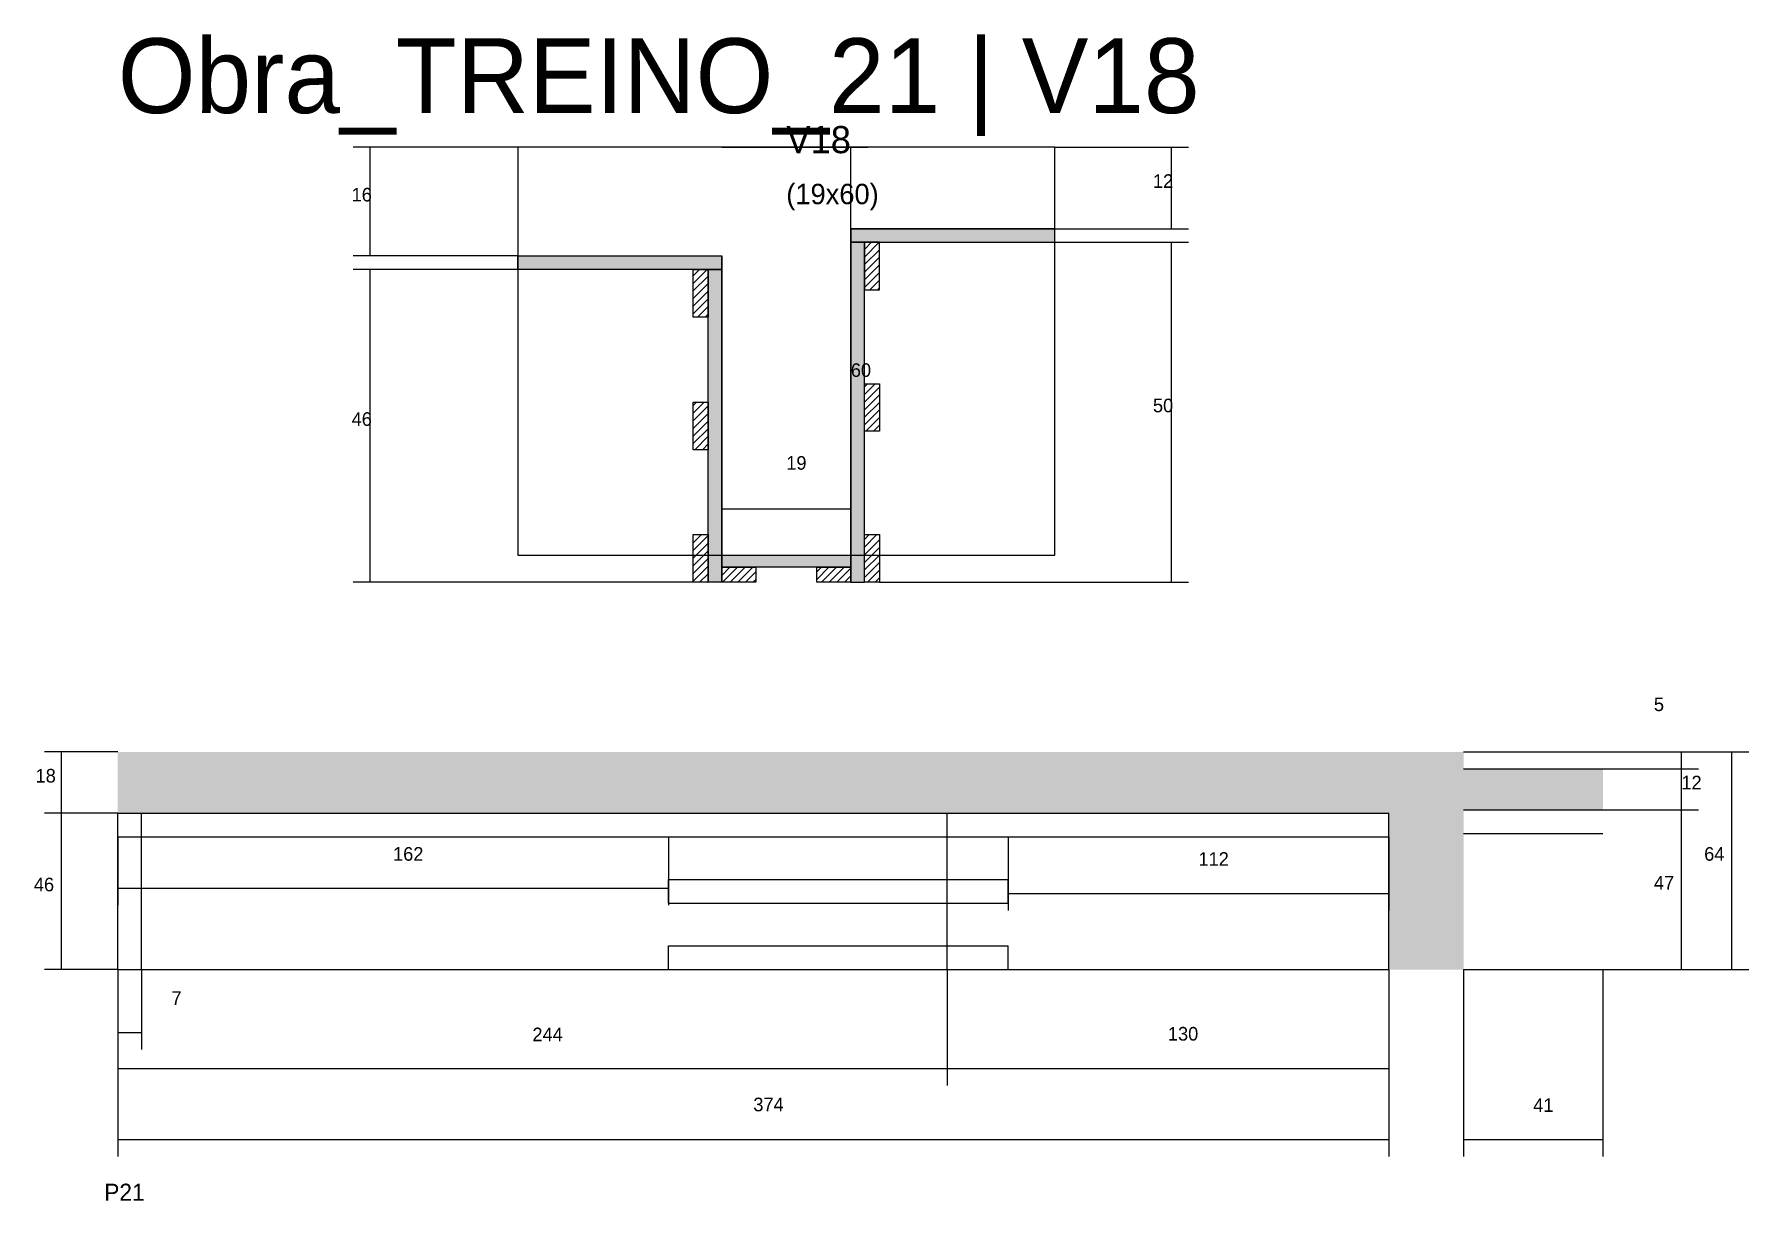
# Model space of a CAD drawing. Header units: metres. Extents: x -41 to 34800, y -36000 to 1848.
# Drawn here: x 20355 to 20860, y -23780 to -23437 of the extents above; entities that cross this region are included whole.
import ezdxf

# ---------------------------------------------------------------- set-up
doc = ezdxf.new("R2010")
doc.units = ezdxf.units.M
for name, color, linetype in [('CONCRETO', 251, 'Continuous'), ('COTA', 4, 'Continuous'), ('Cota Seção (2x)', 4, 'Continuous'), ('Hachura', 253, 'Continuous'), ('LABEL_ID', 3, 'Continuous'), ('Madeira', 126, 'Continuous'), ('NOMENCLATURA', 7, 'Continuous'), ('Painéis', 200, 'Continuous'), ('SARR_2.2x7', 40, 'Continuous'), ('Texto Seção', 7, 'Continuous')]:
    doc.layers.add(name, color=color, linetype=linetype)

msp = doc.modelspace()

# ---------------------------------------------------------------- texts
at = {"layer": 'COTA'}
for s, p in [('12', (20684.6, -23482)), ('16', (20448.8, -23486)), ('50', (20684.6, -23548)), ('46', (20448.8, -23552)), ('5', (20832, -23635.9)), ('18', (20355.8, -23656.9)), ('12', (20840.1, -23658.9)), ('162', (20461, -23679.9)), ('112', (20698, -23681.4)), ('64', (20846.8, -23679.9)), ('46', (20355.3, -23688.9)), ('47', (20832, -23688.4)), ('7', (20395.8, -23722.3)), ('244', (20502, -23733)), ('130', (20689, -23732.8)), ('374', (20567, -23753.6)), ('41', (20796.5, -23753.8))]:
    msp.add_text(s, height=4, dxfattribs=at).set_placement(p)
at = {"layer": 'Cota Seção (2x)'}
for s, p in [('60', (20595.7, -23537.6)), ('19', (20576.7, -23564.9))]:
    msp.add_text(s, height=4, dxfattribs=at).set_placement(p)
at = {"layer": 'LABEL_ID'}
msp.add_text('Obra_TREINO_21 | V18', height=22, dxfattribs=at).set_placement((20380, -23460))
at = {"layer": 'NOMENCLATURA'}
msp.add_text('P21', height=5, dxfattribs=at).set_placement((20376, -23779.9))
at = {"layer": 'Texto Seção'}
for s, height, p in [('V18', 8, (20576.7, -23471.8)), ('(19x60)', 6, (20576.7, -23486.8))]:
    msp.add_text(s, height=height, dxfattribs=at).set_placement(p)

# ---------------------------------------------------------------- hatches: boundary and pattern name
at = {"layer": 'COTA'}
h = msp.add_hatch(dxfattribs=at)
h.set_pattern_fill('AR-CONC', scale=0.03)
h.paths.add_polyline_path([(20817, -23664.9), (20817, -23652.9), (20776, -23652.9), (20776, -23647.9), (20380, -23647.9), (20380, -23665.9), (20754, -23665.9), (20754, -23711.9), (20776, -23711.9), (20776, -23664.9)])
at = {"layer": 'Hachura'}
h = msp.add_hatch(color=8, dxfattribs=at)
h.dxf.hatch_style = 1
h.paths.add_polyline_path([(20655.7, -23498), (20655.7, -23494), (20655.7, -23494), (20595.7, -23494), (20595.7, -23494), (20595.7, -23498), (20595.7, -23498), (20655.7, -23498)])
h = msp.add_hatch(color=8, dxfattribs=at)
h.dxf.hatch_style = 1
h.paths.add_polyline_path([(20599.7, -23498), (20595.7, -23498), (20595.7, -23498), (20595.7, -23598), (20595.7, -23598), (20599.7, -23598), (20599.7, -23598), (20599.7, -23498)])
h = msp.add_hatch(dxfattribs=at)
h.set_pattern_fill('ANSI31', scale=0.5)
h.paths.add_polyline_path([(20604.1, -23498), (20599.7, -23498), (20599.7, -23498), (20599.7, -23512), (20599.7, -23512), (20604.1, -23512), (20604.1, -23512), (20604.1, -23498)])
h = msp.add_hatch(color=8, dxfattribs=at)
h.dxf.hatch_style = 1
h.paths.add_polyline_path([(20497.7, -23506), (20497.7, -23502), (20497.7, -23502), (20557.7, -23502), (20557.7, -23502), (20557.7, -23506), (20557.7, -23506), (20497.7, -23506)])
h = msp.add_hatch(dxfattribs=at)
h.set_pattern_fill('ANSI31', scale=0.5)
h.paths.add_polyline_path([(20553.7, -23520), (20549.3, -23520), (20549.3, -23520), (20549.3, -23506), (20549.3, -23506), (20553.7, -23506), (20553.7, -23506), (20553.7, -23520)])
h = msp.add_hatch(color=8, dxfattribs=at)
h.dxf.hatch_style = 1
h.paths.add_polyline_path([(20553.7, -23506), (20557.7, -23506), (20557.7, -23506), (20557.7, -23598), (20557.7, -23598), (20553.7, -23598), (20553.7, -23598), (20553.7, -23506)])
h = msp.add_hatch(dxfattribs=at)
h.set_pattern_fill('ANSI31', scale=0.5)
h.paths.add_polyline_path([(20604.1, -23553.6), (20599.7, -23553.6), (20599.7, -23553.6), (20599.7, -23539.6), (20599.7, -23539.6), (20604.1, -23539.6), (20604.1, -23539.6), (20604.1, -23553.6)])
h = msp.add_hatch(dxfattribs=at)
h.set_pattern_fill('ANSI31', scale=0.5)
h.paths.add_polyline_path([(20553.7, -23559), (20549.3, -23559), (20549.3, -23559), (20549.3, -23545), (20549.3, -23545), (20553.7, -23545), (20553.7, -23545), (20553.7, -23559)])
h = msp.add_hatch(dxfattribs=at)
h.set_pattern_fill('ANSI31', scale=0.5)
h.paths.add_polyline_path([(20553.7, -23598), (20549.3, -23598), (20549.3, -23598), (20549.3, -23584), (20549.3, -23584), (20553.7, -23584), (20553.7, -23584), (20553.7, -23598)])
h = msp.add_hatch(dxfattribs=at)
h.set_pattern_fill('ANSI31', scale=0.5)
h.paths.add_polyline_path([(20604.1, -23598), (20599.7, -23598), (20599.7, -23598), (20599.7, -23584), (20599.7, -23584), (20604.1, -23584), (20604.1, -23584), (20604.1, -23598)])
h = msp.add_hatch(color=8, dxfattribs=at)
h.dxf.hatch_style = 1
h.paths.add_polyline_path([(20557.7, -23593.6), (20557.7, -23590), (20557.7, -23590), (20595.7, -23590), (20595.7, -23590), (20595.7, -23593.6), (20595.7, -23593.6), (20557.7, -23593.6)])
h = msp.add_hatch(dxfattribs=at)
h.set_pattern_fill('ANSI31', scale=0.5)
h.paths.add_polyline_path([(20557.7, -23598), (20557.7, -23593.6), (20557.7, -23593.6), (20567.7, -23593.6), (20567.7, -23593.6), (20567.7, -23598), (20567.7, -23598), (20557.7, -23598)])
h = msp.add_hatch(dxfattribs=at)
h.set_pattern_fill('ANSI31', scale=0.5)
h.paths.add_polyline_path([(20585.7, -23598), (20585.7, -23593.6), (20585.7, -23593.6), (20595.7, -23593.6), (20595.7, -23593.6), (20595.7, -23598), (20595.7, -23598), (20585.7, -23598)])

# ---------------------------------------------------------------- linework, layer by layer
at = {"layer": 'CONCRETO'}
for points in [[(20655.7, -23494), (20655.7, -23470), (20497.7, -23470), (20497.7, -23502), (20557.7, -23502), (20557.7, -23590), (20595.7, -23590), (20595.7, -23504), (20595.7, -23494)], [(20497.7, -23590), (20655.7, -23590), (20655.7, -23470), (20497.7, -23470)]]:
    msp.add_lwpolyline(points, close=True, dxfattribs=at)
at = {"layer": 'COTA'}
for p, q in [((20497.7, -23470), (20449.3, -23470)), ((20454.3, -23502), (20454.3, -23470)), ((20655.7, -23470), (20695.1, -23470)), ((20690.1, -23494), (20690.1, -23470)), ((20613.7, -23498), (20695.1, -23498)), ((20655.7, -23494), (20695.1, -23494)), ((20690.1, -23598), (20690.1, -23498)), ((20497.7, -23502), (20449.3, -23502)), ((20497.7, -23506), (20449.3, -23506)), ((20454.3, -23598), (20454.3, -23506)), ((20549.3, -23598), (20449.3, -23598)), ((20604.1, -23598), (20695.1, -23598)), ((20380, -23647.9), (20358.4, -23647.9)), ((20363.4, -23665.9), (20363.4, -23647.9)), ((20817, -23647.9), (20859.9, -23647.9)), ((20817, -23647.9), (20845.1, -23647.9)), ((20840.1, -23652.9), (20840.1, -23647.9)), ((20854.9, -23711.9), (20854.9, -23647.9)), ((20817, -23652.9), (20845.1, -23652.9)), ((20817, -23652.9), (20845.1, -23652.9)), ((20840.1, -23664.9), (20840.1, -23652.9)), ((20817, -23664.9), (20845.1, -23664.9)), ((20817, -23664.9), (20845.1, -23664.9)), ((20840.1, -23711.9), (20840.1, -23664.9)), ((20380, -23665.9), (20358.4, -23665.9)), ((20380, -23665.9), (20358.4, -23665.9)), ((20363.4, -23711.9), (20363.4, -23665.9)), ((20380, -23672.9), (20380, -23693)), ((20542, -23672.9), (20542, -23693)), ((20642, -23672.9), (20642, -23694.5)), ((20754, -23672.9), (20754, -23694.5)), ((20380, -23688), (20542, -23688)), ((20642, -23689.5), (20754, -23689.5)), ((20380, -23711.9), (20358.4, -23711.9)), ((20380, -23711.9), (20380, -23746)), ((20380, -23711.9), (20380, -23766.9)), ((20380, -23711.9), (20380, -23735.4)), ((20387, -23711.9), (20387, -23735.4)), ((20624, -23711.9), (20624, -23746)), ((20624, -23711.9), (20624, -23746)), ((20754, -23711.9), (20754, -23746)), ((20754, -23711.9), (20754, -23766.9)), ((20776, -23711.9), (20776, -23766.9)), ((20817, -23711.9), (20817, -23766.9)), ((20817, -23711.9), (20845.1, -23711.9)), ((20817, -23711.9), (20859.9, -23711.9)), ((20380, -23730.4), (20387, -23730.4)), ((20380, -23741), (20624, -23741)), ((20624, -23741), (20754, -23741)), ((20380, -23761.9), (20754, -23761.9)), ((20776, -23761.9), (20817, -23761.9))]:
    msp.add_line(p, q, dxfattribs=at)
at = {"layer": 'Cota Seção (2x)'}
for p, q in [((20557.7, -23470), (20600.7, -23470)), ((20595.7, -23590), (20595.7, -23470)), ((20557.7, -23590), (20557.7, -23571.4)), ((20595.7, -23590), (20595.7, -23571.4)), ((20557.7, -23576.4), (20595.7, -23576.4)), ((20557.7, -23590), (20600.7, -23590))]:
    msp.add_line(p, q, dxfattribs=at)
at = {"layer": 'Madeira'}
for points in [[(20604.1, -23498), (20599.7, -23498), (20599.7, -23512), (20604.1, -23512)], [(20553.7, -23520), (20549.3, -23520), (20549.3, -23506), (20553.7, -23506)], [(20604.1, -23553.6), (20599.7, -23553.6), (20599.7, -23539.6), (20604.1, -23539.6)], [(20553.7, -23559), (20549.3, -23559), (20549.3, -23545), (20553.7, -23545)], [(20553.7, -23598), (20549.3, -23598), (20549.3, -23584), (20553.7, -23584)], [(20604.1, -23598), (20599.7, -23598), (20599.7, -23584), (20604.1, -23584)], [(20557.7, -23598), (20557.7, -23593.6), (20567.7, -23593.6), (20567.7, -23598)], [(20585.7, -23598), (20585.7, -23593.6), (20595.7, -23593.6), (20595.7, -23598)]]:
    msp.add_lwpolyline(points, close=True, dxfattribs=at)
at = {"layer": 'Painéis'}
for p, q in [((20595.7, -23494), (20655.7, -23494)), ((20595.7, -23498), (20595.7, -23494)), ((20595.7, -23598), (20595.7, -23498)), ((20655.7, -23498), (20655.7, -23494)), ((20497.7, -23502), (20557.7, -23502)), ((20497.7, -23506), (20497.7, -23502)), ((20557.7, -23506), (20557.7, -23502)), ((20557.7, -23598), (20557.7, -23506)), ((20557.7, -23590), (20595.7, -23590)), ((20557.7, -23593.6), (20557.7, -23590)), ((20595.7, -23593.6), (20595.7, -23590)), ((20776, -23647.9), (20817, -23647.9)), ((20776, -23652.9), (20817, -23652.9)), ((20776, -23664.9), (20817, -23664.9)), ((20380, -23665.9), (20754, -23665.9)), ((20380, -23711.9), (20380, -23665.9)), ((20624, -23711.9), (20624, -23665.9)), ((20754, -23711.9), (20754, -23665.9)), ((20380, -23711.9), (20754, -23711.9)), ((20776, -23711.9), (20817, -23711.9))]:
    msp.add_line(p, q, dxfattribs=at)
for points in [[(20655.7, -23498), (20655.7, -23494), (20595.7, -23494), (20595.7, -23498)], [(20599.7, -23498), (20595.7, -23498), (20595.7, -23598), (20599.7, -23598)], [(20497.7, -23506), (20497.7, -23502), (20557.7, -23502), (20557.7, -23506)], [(20553.7, -23506), (20557.7, -23506), (20557.7, -23598), (20553.7, -23598)], [(20557.7, -23593.6), (20557.7, -23590), (20595.7, -23590), (20595.7, -23593.6)]]:
    msp.add_lwpolyline(points, close=True, dxfattribs=at)
at = {"layer": 'SARR_2.2x7'}
for p, q in [((20387, -23711.9), (20387, -23665.9)), ((20380, -23672.9), (20624, -23672.9)), ((20624, -23672.9), (20754, -23672.9)), ((20776, -23671.9), (20817, -23671.9)), ((20542, -23685.4), (20642, -23685.4)), ((20542, -23692.4), (20542, -23685.4)), ((20642, -23692.4), (20642, -23685.4)), ((20542, -23692.4), (20642, -23692.4)), ((20542, -23704.9), (20642, -23704.9)), ((20542, -23711.9), (20542, -23704.9)), ((20642, -23711.9), (20642, -23704.9))]:
    msp.add_line(p, q, dxfattribs=at)

msp.set_redraw_order([(e.dxf.handle, doc.entitydb.next_handle()) for e in msp.query("TEXT MTEXT ATTDEF DIMENSION ARC_DIMENSION")])  # texts and dimensions are drawn at this point

doc.saveas('drawing.dxf')
